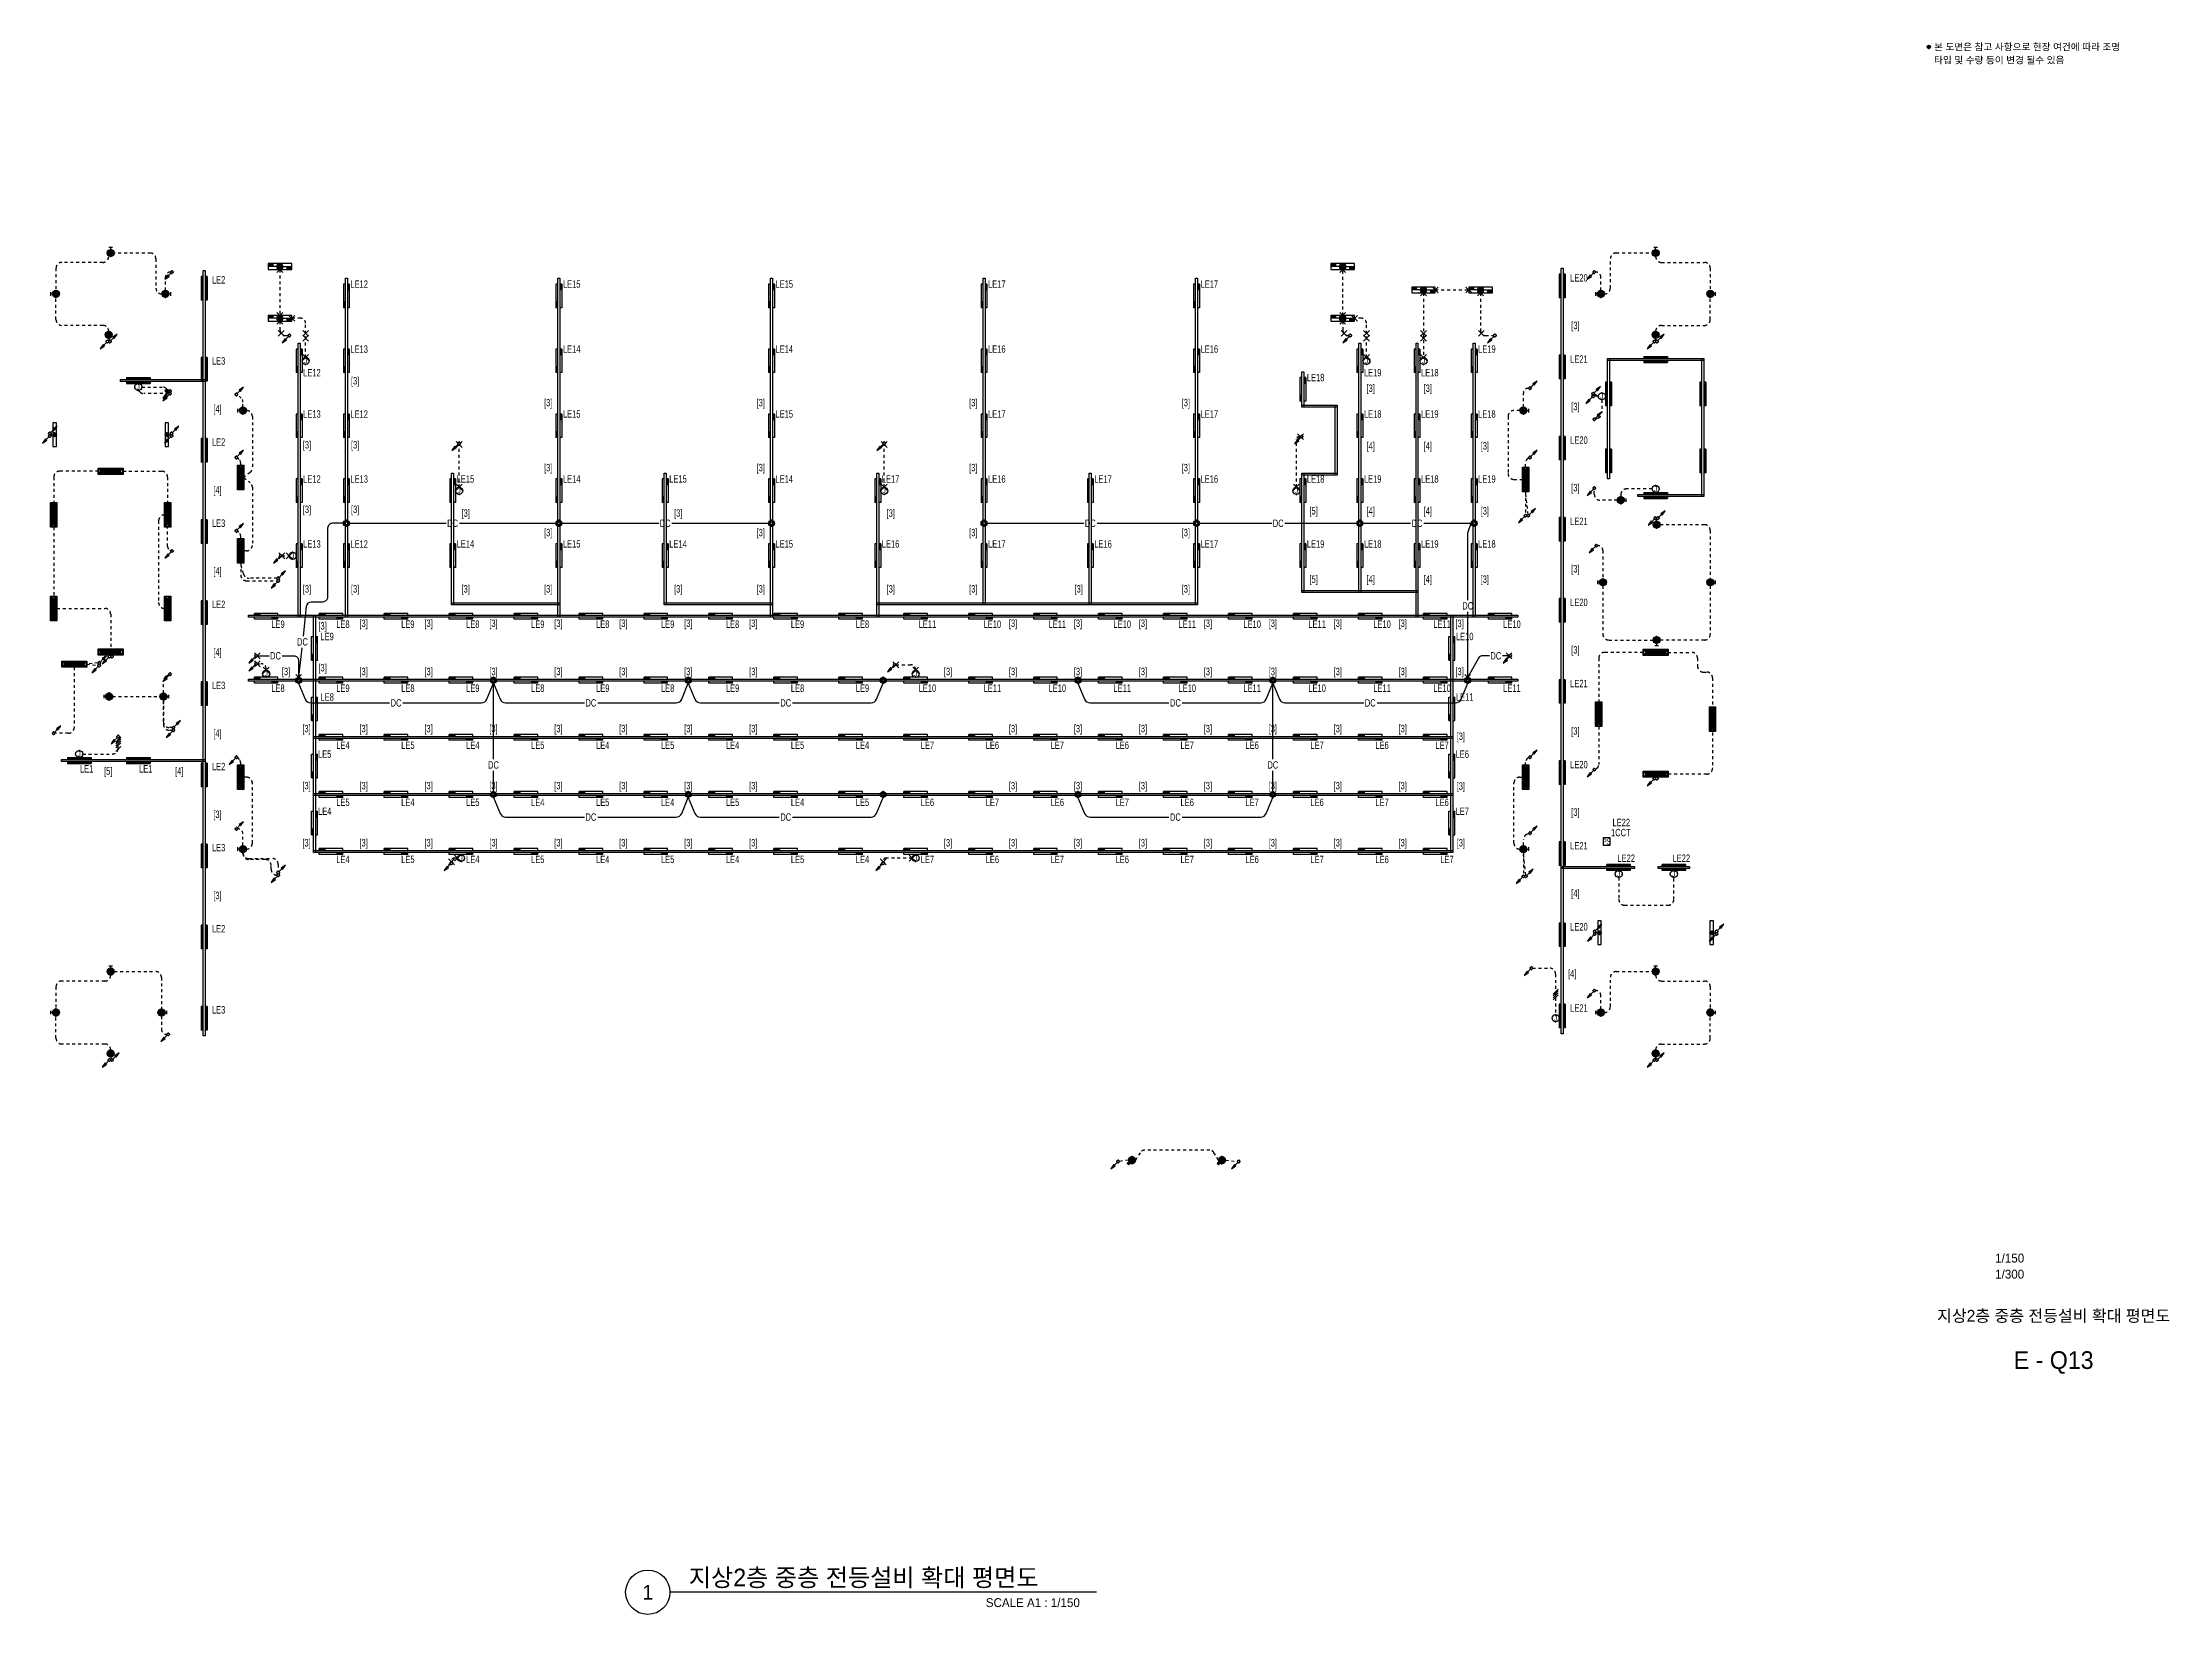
# Model space of a CAD drawing. Header units: millimetres. Extents: x 86947 to 500447, y -530175 to 1059536.
# Drawn here: x 266737 to 374809, y 4425 to 84268 of the extents above; entities that cross this region are included whole.
import ezdxf
from ezdxf.enums import TextEntityAlignment as Align

# ---------------------------------------------------------------- set-up
doc = ezdxf.new("R2010")
doc.units = ezdxf.units.MM
doc.header["$LTSCALE"] = 150
doc.linetypes.add('D1', pattern=[3, 1, -1, 1])
for name, color, linetype in [('------03 Lighting Fixture', 3, 'Continuous'), ('------04 Lighting Switch', 2, 'Continuous'), ('------04 Number of Strands (가닥수)', 1, 'Continuous'), ('-----20 General Symbol', 3, 'Continuous'), ('-----23 Concealed or Exposed Wire', 4, 'D1'), ('-----25 Emergency Lighting Embeded Wire in Ceiling or Wall', 1, 'Continuous'), ('-----28 Race Way', 1, 'Continuous'), ('-----30 Text', 2, 'Continuous'), ('-----41 Drawing Title', 2, 'Continuous'), ('-----42 Drawing Number', 2, 'Continuous'), ('-----43 Drawing Scale', 3, 'Continuous'), ('6', 6, 'Continuous')]:
    doc.layers.add(name, color=color, linetype=linetype)
doc.styles.add('ELEC', font='')
doc.styles.get('ELEC').set_extended_font_data('Dotum')

msp = doc.modelspace()

# ---------------------------------------------------------------- texts
at = {"layer": '------04 Lighting Switch', "style": 'ELEC', "width": 0.7}
for s, p in [('LE20', (344803, 72313)), ('LE2', (275684, 72216)), ('LE12', (282825, 72000)), ('LE15', (293625, 72000)), ('LE15', (304425, 72000)), ('LE17', (315225, 72000)), ('LE17', (326025, 72000)), ('LE3', (275684, 68096)), ('LE13', (282825, 68700)), ('LE14', (293625, 68700)), ('LE14', (304425, 68700)), ('LE16', (315225, 68700)), ('LE16', (326025, 68700)), ('LE19', (340125, 68700)), ('LE21', (344803, 68193)), ('LE12', (280425, 67500)), ('LE18', (331425, 67250)), ('LE19', (334325, 67500)), ('LE18', (337225, 67500)), ('LE13', (280425, 65400)), ('LE12', (282825, 65400)), ('LE15', (293625, 65400)), ('LE15', (304425, 65400)), ('LE17', (315225, 65400)), ('LE17', (326025, 65400)), ('LE18', (334325, 65400)), ('LE19', (337225, 65400)), ('LE18', (340125, 65400)), ('LE2', (275684, 63976)), ('LE20', (344803, 64073)), ('LE12', (280425, 62100)), ('LE13', (282825, 62100)), ('LE15', (288225, 62100)), ('LE14', (293625, 62100)), ('LE15', (299025, 62100)), ('LE14', (304425, 62100)), ('LE17', (309825, 62100)), ('LE16', (315225, 62100)), ('LE17', (320625, 62100)), ('LE16', (326025, 62100)), ('LE18', (331425, 62100)), ('LE19', (334325, 62100)), ('LE18', (337225, 62100)), ('LE19', (340125, 62100)), ('LE3', (275684, 59856)), ('LE21', (344803, 59953)), ('LE13', (280425, 58800)), ('LE12', (282825, 58800)), ('LE14', (288225, 58800)), ('LE15', (293625, 58800)), ('LE14', (299025, 58800)), ('LE15', (304425, 58800)), ('LE16', (309825, 58800)), ('LE17', (315225, 58800)), ('LE16', (320625, 58800)), ('LE17', (326025, 58800)), ('LE19', (331425, 58800)), ('LE18', (334325, 58800)), ('LE19', (337225, 58800)), ('LE18', (340125, 58800)), ('LE2', (275684, 55736)), ('LE20', (344803, 55833)), ('LE9', (278700, 54725)), ('LE9', (281200, 54100)), ('LE8', (282000, 54725)), ('LE9', (285300, 54725)), ('LE8', (288600, 54725)), ('LE9', (291900, 54725)), ('LE8', (295200, 54725)), ('LE9', (298500, 54725)), ('LE8', (301800, 54725)), ('LE9', (305100, 54725)), ('LE8', (308400, 54725)), ('LE11', (311700, 54725)), ('LE10', (315000, 54725)), ('LE11', (318300, 54725)), ('LE10', (321600, 54725)), ('LE11', (324900, 54725)), ('LE10', (328200, 54725)), ('LE11', (331500, 54725)), ('LE10', (334800, 54725)), ('LE11', (337850, 54725)), ('LE10', (339000, 54100)), ('LE10', (341400, 54725)), ('LE21', (344803, 51713)), ('LE3', (275684, 51616)), ('LE8', (278700, 51475)), ('LE8', (281200, 51025)), ('LE9', (282000, 51475)), ('LE8', (285300, 51475)), ('LE9', (288600, 51475)), ('LE8', (291900, 51475)), ('LE9', (295200, 51475)), ('LE8', (298500, 51475)), ('LE9', (301800, 51475)), ('LE8', (305100, 51475)), ('LE9', (308400, 51475)), ('LE10', (311700, 51475)), ('LE11', (315000, 51475)), ('LE10', (318300, 51475)), ('LE11', (321600, 51475)), ('LE10', (324900, 51475)), ('LE11', (328200, 51475)), ('LE10', (331500, 51475)), ('LE11', (334800, 51475)), ('LE10', (337850, 51475)), ('LE11', (339000, 51025)), ('LE11', (341400, 51475)), ('LE4', (282000, 48575)), ('LE5', (285300, 48575)), ('LE4', (288600, 48575)), ('LE5', (291900, 48575)), ('LE4', (295200, 48575)), ('LE5', (298500, 48575)), ('LE4', (301800, 48575)), ('LE5', (305100, 48575)), ('LE4', (308400, 48575)), ('LE7', (311700, 48575)), ('LE6', (315000, 48575)), ('LE7', (318300, 48575)), ('LE6', (321600, 48575)), ('LE7', (324900, 48575)), ('LE6', (328200, 48575)), ('LE7', (331500, 48575)), ('LE6', (334800, 48575)), ('LE7', (337850, 48575)), ('LE1', (268980, 47377)), ('LE1', (271980, 47377)), ('LE2', (275684, 47496)), ('LE5', (281075, 48125)), ('LE6', (338875, 48125)), ('LE20', (344803, 47593)), ('LE4', (281075, 45225)), ('LE5', (282000, 45675)), ('LE4', (285300, 45675)), ('LE5', (288600, 45675)), ('LE4', (291900, 45675)), ('LE5', (295200, 45675)), ('LE4', (298500, 45675)), ('LE5', (301800, 45675)), ('LE4', (305100, 45675)), ('LE5', (308400, 45675)), ('LE6', (311700, 45675)), ('LE7', (315000, 45675)), ('LE6', (318300, 45675)), ('LE7', (321600, 45675)), ('LE6', (324900, 45675)), ('LE7', (328200, 45675)), ('LE6', (331500, 45675)), ('LE7', (334800, 45675)), ('LE6', (337850, 45675)), ('LE7', (338875, 45225)), ('1CCT', (346931, 44140)), ('LE22', (346956, 44653)), ('LE3', (275684, 43376)), ('LE21', (344803, 43473)), ('LE4', (282000, 42775)), ('LE5', (285300, 42775)), ('LE4', (288600, 42775)), ('LE5', (291900, 42775)), ('LE4', (295200, 42775)), ('LE5', (298500, 42775)), ('LE4', (301800, 42775)), ('LE5', (305100, 42775)), ('LE4', (308400, 42775)), ('LE7', (311700, 42775)), ('LE6', (315000, 42775)), ('LE7', (318300, 42775)), ('LE6', (321600, 42775)), ('LE7', (324900, 42775)), ('LE6', (328200, 42775)), ('LE7', (331500, 42775)), ('LE6', (334800, 42775)), ('LE7', (338100, 42775)), ('LE22', (347206, 42841)), ('LE22', (350006, 42841)), ('LE2', (275684, 39256)), ('LE20', (344803, 39353)), ('LE3', (275684, 35136)), ('LE21', (344803, 35233))]:
    msp.add_text(s, height=375, dxfattribs=at).set_placement(p, align=Align.MIDDLE)
at = {"layer": '-----25 Emergency Lighting Embeded Wire in Ceiling or Wall', "style": 'ELEC', "width": 0.7}
for p in [(287575, 59850), (298375, 59850), (319975, 59850), (329525, 59850), (336575, 59850), (339150, 55655), (278575, 53120), (279944, 53826), (340581, 53120), (284700, 50727), (294600, 50727), (304500, 50727), (324300, 50727), (334200, 50727), (289650, 47575), (329250, 47575), (294600, 44927), (304500, 44927), (324300, 44927)]:
    msp.add_text('DC', height=375, dxfattribs=at).set_placement(p, align=Align.MIDDLE)
at = {"layer": '-----28 Race Way', "style": 'ELEC', "width": 0.7}
for s, p in [('[3]', (344626, 69852)), ('[3]', (282622, 67043)), ('[3]', (292430, 65932)), ('[3]', (303230, 65932)), ('[3]', (314030, 65932)), ('[3]', (324830, 65932)), ('[3]', (334222, 66664)), ('[3]', (337122, 66664)), ('[3]', (344626, 65732)), ('[4]', (275626, 65617)), ('[3]', (280172, 63791)), ('[3]', (282622, 63791)), ('[4]', (334222, 63734)), ('[4]', (337122, 63734)), ('[3]', (340022, 63734)), ('[3]', (292430, 62632)), ('[3]', (303230, 62632)), ('[3]', (314030, 62632)), ('[3]', (324830, 62632)), ('[4]', (275626, 61497)), ('[3]', (344626, 61612)), ('[3]', (280172, 60511)), ('[3]', (282622, 60511)), ('[3]', (288238, 60321)), ('[3]', (299038, 60321)), ('[3]', (309838, 60321)), ('[5]', (331322, 60434)), ('[4]', (334222, 60434)), ('[4]', (337122, 60434)), ('[3]', (340022, 60434)), ('[3]', (292430, 59332)), ('[3]', (303230, 59332)), ('[3]', (314030, 59332)), ('[3]', (324830, 59332)), ('[4]', (275626, 57377)), ('[3]', (344626, 57492)), ('[3]', (280172, 56472)), ('[3]', (282622, 56472)), ('[3]', (288238, 56472)), ('[3]', (292430, 56472)), ('[3]', (299038, 56472)), ('[3]', (303230, 56472)), ('[3]', (309838, 56472)), ('[3]', (314030, 56472)), ('[3]', (319384, 56472)), ('[3]', (324830, 56472)), ('[5]', (331322, 56962)), ('[4]', (334222, 56962)), ('[4]', (337122, 56962)), ('[3]', (340022, 56962)), ('[3]', (280965, 54591)), ('[3]', (283050, 54725)), ('[3]', (286350, 54725)), ('[3]', (289650, 54725)), ('[3]', (292950, 54725)), ('[3]', (296250, 54725)), ('[3]', (299550, 54725)), ('[3]', (302850, 54725)), ('[3]', (316050, 54725)), ('[3]', (319350, 54725)), ('[3]', (322650, 54725)), ('[3]', (325950, 54725)), ('[3]', (329250, 54725)), ('[3]', (332550, 54725)), ('[3]', (335850, 54725)), ('[3]', (338739, 54718)), ('[4]', (275626, 53257)), ('[3]', (344626, 53372)), ('[3]', (279110, 52275)), ('[3]', (280965, 52465)), ('[3]', (283050, 52275)), ('[3]', (286350, 52275)), ('[3]', (289650, 52275)), ('[3]', (292950, 52275)), ('[3]', (296250, 52275)), ('[3]', (299550, 52275)), ('[3]', (302850, 52275)), ('[3]', (312750, 52275)), ('[3]', (316050, 52275)), ('[3]', (319350, 52275)), ('[3]', (322650, 52275)), ('[3]', (325950, 52275)), ('[3]', (329250, 52275)), ('[3]', (332550, 52275)), ('[3]', (335850, 52275)), ('[3]', (338739, 52275)), ('[4]', (275626, 49137)), ('[3]', (280150, 49375)), ('[3]', (283050, 49375)), ('[3]', (286350, 49375)), ('[3]', (289650, 49375)), ('[3]', (292950, 49375)), ('[3]', (296250, 49375)), ('[3]', (299550, 49375)), ('[3]', (302850, 49375)), ('[3]', (316050, 49375)), ('[3]', (319350, 49375)), ('[3]', (322650, 49375)), ('[3]', (325950, 49375)), ('[3]', (329250, 49375)), ('[3]', (332550, 49375)), ('[3]', (335850, 49375)), ('[3]', (338802, 48985)), ('[3]', (344626, 49252)), ('[5]', (270079, 47221)), ('[4]', (273685, 47221)), ('[3]', (280150, 46475)), ('[3]', (283050, 46475)), ('[3]', (286350, 46475)), ('[3]', (289650, 46475)), ('[3]', (292950, 46475)), ('[3]', (296250, 46475)), ('[3]', (299550, 46475)), ('[3]', (302850, 46475)), ('[3]', (316050, 46475)), ('[3]', (319350, 46475)), ('[3]', (322650, 46475)), ('[3]', (325950, 46475)), ('[3]', (329250, 46475)), ('[3]', (332550, 46475)), ('[3]', (335850, 46475)), ('[3]', (338802, 46455)), ('[3]', (275626, 45017)), ('[3]', (344626, 45132)), ('[3]', (280150, 43575)), ('[3]', (283050, 43575)), ('[3]', (286350, 43575)), ('[3]', (289650, 43575)), ('[3]', (292950, 43575)), ('[3]', (296250, 43575)), ('[3]', (299550, 43575)), ('[3]', (302850, 43575)), ('[3]', (312750, 43575)), ('[3]', (316050, 43575)), ('[3]', (319350, 43575)), ('[3]', (322650, 43575)), ('[3]', (325950, 43575)), ('[3]', (329250, 43575)), ('[3]', (332550, 43575)), ('[3]', (335850, 43575)), ('[3]', (338802, 43575)), ('[3]', (275626, 40897)), ('[4]', (344626, 41012)), ('[4]', (344462, 36931))]:
    msp.add_text(s, height=375, dxfattribs=at).set_placement(p, align=Align.MIDDLE)
at = {"layer": '-----41 Drawing Title', "style": 'ELEC'}
msp.add_text('지상2층 중층 전등설비 확대 평면도', height=600, dxfattribs=at).set_placement((368925, 19595), align=Align.MIDDLE_CENTER)
at = {"layer": '-----41 Drawing Title', "color": 2, "style": 'ELEC'}
msp.add_text('지상2층 중층 전등설비 확대 평면도', height=900, dxfattribs=at).set_placement((299573, 5850))
at = {"layer": '-----41 Drawing Title', "color": 7, "style": 'ELEC'}
msp.add_text('1', height=750, dxfattribs=at).set_placement((297489, 5550), align=Align.MIDDLE)
at = {"layer": '-----41 Drawing Title', "style": 'ELEC'}
msp.add_text('SCALE A1 : 1/150', height=450, dxfattribs=at).set_placement((319444, 4800), align=Align.RIGHT)
at = {"layer": '-----42 Drawing Number', "style": 'ELEC'}
msp.add_text('E - Q13', height=900, dxfattribs=at).set_placement((368925, 17345), align=Align.MIDDLE_CENTER)
at = {"layer": '-----43 Drawing Scale', "style": 'ELEC'}
for s, p in [('1/150', (366690, 22525)), ('1/300', (366690, 21710))]:
    msp.add_text(s, height=450, dxfattribs=at).set_placement(p, align=Align.MIDDLE_CENTER)

# ---------------------------------------------------------------- blocks, each defined once
blk = doc.blocks.new('A$C0b6403cb')
at = {"layer": '-----30 Text'}
h = blk.add_hatch(color=256, dxfattribs=at)
edge = h.paths.add_edge_path()
edge.add_arc((-26637, -5011), 160, 0, 360)
h = blk.add_hatch(color=256, dxfattribs=at)
edge = h.paths.add_edge_path()
edge.add_arc((-26637, -5011), 160, 0, 360)
blk.add_circle((-26637, -5011), 160, dxfattribs=at)
blk.add_circle((-26637, -5011), 160, dxfattribs=at)
for p in [(-26796, -5011), (-26796, -5011), (-26637, -4851), (-26637, -4851), (-26637, -5171), (-26637, -5171), (-26477, -5011), (-26477, -5011)]:
    blk.add_point(p, dxfattribs=at)
at = {"layer": '-----30 Text', "style": 'ELEC'}
for s, p in [('본 도면은 참고 사항으로 현장 여건에 따라 조명', (-26101, -5011)), ('타입 및 수량 등이 변경 될수 있음', (-26101, -6345))]:
    blk.add_text(s, height=700, dxfattribs=at).set_placement(p, align=Align.MIDDLE_LEFT)
blk = doc.blocks.new('E17')
h = blk.add_hatch(color=256)
h.paths.add_polyline_path([(600, 100), (-600, 100), (-600, 0), (600, 0)])
h.paths.add_polyline_path([(600, -100), (-600, -100), (-600, -200), (600, -200)])
for p, q in [((-600, 100), (600, 100)), ((-600, 100), (-600, 0)), ((600, 100), (600, 0)), ((600, 100), (600, 0)), ((-600, -100), (-600, -200)), ((-600, -200), (600, -200)), ((600, -100), (600, -200))]:
    blk.add_line(p, q)
blk = doc.blocks.new('D01')
at = {"linetype": 'Continuous'}
blk.add_circle((0, 0), 150, dxfattribs=at)
for p in [(-150, 0), (0, 150), (150, 0), (0, -150)]:
    blk.add_point(p)
blk = doc.blocks.new('E05')
blk.add_hatch(color=256).paths.add_polyline_path([(106, 106), (106, 106, 0.668179), (-150, 0, 1), (150, 0, 0.198912)])
h = blk.add_hatch(color=256)
edge = h.paths.add_edge_path()
edge.add_arc((141, 141), 50, 0, 360)
blk.add_circle((141, 141), 50)
blk.add_blockref('D01', (0, 0))
blk = doc.blocks.new('E18')
for points in [[(-367, 150), (-600, 150), (-600, 0), (-367, 0)], [(150, 0, 1), (-150, 0, 1)], [(600, 0), (367, 0), (367, -150), (600, -150)]]:
    blk.add_hatch(color=256).paths.add_polyline_path(points)
at = {"linetype": 'Continuous'}
for p, q in [((600, 150), (-600, 150)), ((-600, 150), (-600, -150)), ((-150, 0), (-600, 0)), ((150, 0), (600, 0)), ((600, -150), (600, 150)), ((-600, -150), (600, -150))]:
    blk.add_line(p, q, dxfattribs=at)
for p, q in [((-367, 150), (-367, 0)), ((150, 0), (178, 0)), ((367, -150), (367, 0)), ((0, -150), (0, -150))]:
    blk.add_line(p, q)
blk.add_circle((0, 0), 150, dxfattribs=at)
blk = doc.blocks.new('D06')
for p, q in [((-75, 0), (0, 0)), ((0, -75), (0, 75))]:
    blk.add_line(p, q)
at = {"linetype": 'Continuous'}
blk.add_circle((-225, 0), 150, dxfattribs=at)
for p in [(-375, 0), (-225, 150), (-75, 0), (-225, -150)]:
    blk.add_point(p)
blk = doc.blocks.new('E06')
blk.add_hatch(color=256).paths.add_polyline_path([(-75, 0, 1), (-375, 0, 1)])
blk.add_blockref('D06', (0, 0))
blk = doc.blocks.new('벽부 비상등')
h = blk.add_hatch(color=0)
h.dxf.hatch_style = 1
h.paths.add_polyline_path([(0, 488), (-128, 600), (-128, -600), (0, -488)])
h = blk.add_hatch(color=0)
h.dxf.hatch_style = 1
h.paths.add_polyline_path([(128, 600), (0, 488), (0, -488), (128, -600)])
at = {"color": 1}
for p, q in [((-128, 600), (0, 488)), ((0, 488), (128, 600)), ((0, -488), (0, 488)), ((-128, -600), (0, -488)), ((0, -488), (128, -600))]:
    blk.add_line(p, q, dxfattribs=at)
blk.add_lwpolyline([(158, -630), (158, 630), (-158, 630), (-158, -630)], close=True)
blk.add_lwpolyline([(128, -600), (128, 600), (-128, 600), (-128, -600)], close=True, dxfattribs=at)
blk = doc.blocks.new('O04')
blk.add_circle((0, 0), 150)
for p in [(-150, 0), (0, 150), (150, 0), (0, -150)]:
    blk.add_point(p)
at = {"style": 'ELEC'}
blk.add_text('J', height=214, dxfattribs=at).set_placement((0, 0), align=Align.MIDDLE)
blk = doc.blocks.new('O01')
blk.add_hatch(color=256).paths.add_polyline_path([(-149, -218), (-218, -149), (-368, -368)])
blk.add_line((-46, -46), (-184, -184))
blk.add_lwpolyline([(-368, -368), (-149, -218), (-218, -149), (-368, -368)])
blk.add_circle((0, 0), 65)
for p in [(-65, 0), (-65, 0), (0, 65), (0, 65), (65, 0), (65, 0), (0, -65), (0, -65)]:
    blk.add_point(p)
blk = doc.blocks.new('*U46')
at = {"color": 0}
for p, q in [((-306, -106), (-94, 106)), ((-226, -106), (-14, 106)), ((-146, -106), (66, 106)), ((-66, -106), (146, 106)), ((94, -106), (306, 106))]:
    blk.add_line(p, q, dxfattribs=at)
blk = doc.blocks.new('*U47')
at = {"color": 0}
for p, q in [((-226, -106), (-14, 106)), ((-146, -106), (66, 106)), ((-66, -106), (146, 106)), ((14, -106), (226, 106))]:
    blk.add_line(p, q, dxfattribs=at)
blk = doc.blocks.new('D12')
at = {"linetype": 'Continuous'}
blk.add_lwpolyline([(600, -90), (600, 90), (-600, 90), (-600, -90)], close=True, dxfattribs=at)
blk.add_circle((0, 0), 90, dxfattribs=at)
for p in [(-90, 0), (0, 90), (90, 0), (0, -90)]:
    blk.add_point(p)
blk = doc.blocks.new('E13')
at = {"layer": '------03 Lighting Fixture'}
blk.add_hatch(color=256, dxfattribs=at).paths.add_polyline_path([(-90, 180, 1), (90, 180, 1)])
for p, q in [((90, 0), (-90, 0)), ((0, 90), (0, 0))]:
    blk.add_line(p, q, dxfattribs=at)
blk.add_blockref('D12', (0, 180), dxfattribs=at)
blk = doc.blocks.new('*U15')
blk.add_lwpolyline([(150, 0), (-150, 0), (-150, -300), (150, -300)], close=True)
at = {"style": 'ELEC', "width": 0.6}
blk.add_text('PS', height=250, dxfattribs=at).set_placement((0, -150), align=Align.MIDDLE)
blk = doc.blocks.new('*U12')
h = blk.add_hatch(color=256)
edge = h.paths.add_edge_path()
edge.add_arc((0, -75), 75, 0, 360)
blk.add_circle((0, -75), 75)
blk = doc.blocks.new('A$Cd163eec7')
for p, q in [((150, 150), (-150, -150)), ((-150, 150), (150, -150))]:
    blk.add_line(p, q)
blk = doc.blocks.new('E20')
h = blk.add_hatch(color=256)
h.paths.add_polyline_path([(-300, 150), (-600, 150), (-600, 50), (-300, 50)])
h.paths.add_polyline_path([(600, -50), (300, -50), (300, -150), (600, -150)])
for p, q in [((-600, 150), (600, 150)), ((-600, 150), (-600, 50)), ((-300, 150), (-300, 50)), ((600, 150), (600, 50)), ((-600, -50), (-600, -150)), ((-600, -150), (600, -150)), ((300, -50), (300, -150)), ((600, -50), (600, -150))]:
    blk.add_line(p, q)
blk = doc.blocks.new('E01')
h = blk.add_hatch(color=256)
edge = h.paths.add_edge_path(flags=17)
edge.add_arc((0, 0), 75, 0, 360)
edge = h.paths.add_edge_path()
edge.add_arc((0, 0), 150, 0, 360)
blk.add_blockref('D01', (0, 0))
at = {"xscale": 0.5, "yscale": 0.5, "zscale": 0.5}
blk.add_blockref('D01', (0, 0), dxfattribs=at)

# ---------------------------------------------------------------- linework, layer by layer
at = {"layer": '-----23 Concealed or Exposed Wire'}
for p, q in [((287905, 61680), (287905, 63850)), ((309505, 61680), (309505, 63850)), ((330445, 61680), (330445, 64100)), ((330650, 64250), (330595, 64250)), ((277650, 52715), (277850, 52715)), ((278100, 52385), (278100, 52465)), ((310100, 52665), (310850, 52665)), ((311100, 52385), (311100, 52415))]:
    msp.add_line(p, q, dxfattribs=at)
at = {"layer": '-----23 Concealed or Exposed Wire', "elevation": 0}
for points in [[(270280, 73580), (272200, 73580, -0.4142136), (272500, 73280), (272500, 71800, 0.4142136), (272800, 71500)], [(346100, 71500, 0.4142136), (346400, 71800), (346400, 73280, -0.4142136), (346700, 73580), (348520, 73580)], [(270100, 73400, -0.4142136), (269800, 73100), (267720, 73100, 0.4142136), (267420, 72800), (267420, 71680)], [(272980, 71680), (272980, 72360, -0.4142136), (273230, 72610), (273250, 72610)], [(345920, 71680), (345920, 72360, 0.4142136), (345670, 72610), (345650, 72610)], [(348700, 73400, 0.4142136), (349000, 73100), (351180, 73100, -0.4142136), (351480, 72800), (351480, 71680)], [(339805, 71550), (339805, 69635, 0.4142136), (340055, 69385), (340465, 69385)], [(270100, 69600, 0.4142136), (269800, 69900), (267720, 69900, -0.4142136), (267420, 70200), (267420, 71320)], [(280105, 68280), (280105, 70012, 0.4142136), (279855, 70262), (279400, 70262)], [(334005, 68280), (334005, 70012, 0.4142136), (333755, 70262), (333400, 70262)], [(348700, 69600, -0.4142136), (349000, 69900), (351180, 69900, 0.4142136), (351480, 70200), (351480, 71320)], [(278800, 70112), (278800, 69685, 0.4142136), (279100, 69385), (279215, 69385)], [(332800, 70112), (332800, 69685, 0.4142136), (333100, 69385), (333115, 69385)], [(273150, 66440), (271887, 66440, -0.1779758), (271692, 66511), (271600, 66590)], [(271780, 66770), (272820, 66770, -0.176372), (273013, 66700), (273060, 66660)], [(276920, 65755), (276920, 65997, 0.1995991), (276832, 66209), (276650, 66390)], [(341980, 65755), (341980, 66458, -0.4142136), (342230, 66708), (342250, 66708)], [(345970, 66120), (345970, 65472, -0.2887029), (345800, 65201), (345650, 65130)], [(277100, 65575, -0.4142136), (277400, 65275), (277400, 62668, -0.2274227), (277288, 62434), (276965, 62175), (277288, 61916, -0.2274227), (277400, 61682), (277400, 58750, -0.4142136), (277100, 58450), (276965, 58450)], [(341800, 65575), (341500, 65575, 0.4142136), (341200, 65275), (341200, 62379, 0.4115197), (341497, 62079), (341935, 62075)], [(276807, 62805), (276807, 62898, 0.1832426), (276732, 63097), (276650, 63190)], [(342093, 62705), (342093, 62915, -0.2143799), (342193, 63140), (342250, 63190)], [(269570, 62492), (267607, 62492, 0.4142136), (267307, 62192), (267307, 60905)], [(270830, 62492), (272792, 62492, -0.4142136), (273092, 62192), (273092, 60905)], [(346750, 61025), (345885, 61025, -0.4142136), (345585, 61325), (345585, 61567)], [(348520, 61595), (347230, 61595, 0.4142136), (346930, 61295), (346930, 61025)], [(272935, 60275, 0.4142136), (272635, 59975), (272635, 55825, 0.4142136), (272935, 55525)], [(273250, 58440), (273208, 58466, -0.2566991), (273092, 58677), (273092, 59645)], [(276807, 59080), (276807, 59184, 0.2002588), (276719, 59397), (276650, 59465)], [(348930, 59780), (351180, 59780, -0.4142136), (351480, 59480), (351480, 57030)], [(345750, 58715), (345770, 58715, -0.4142136), (346020, 58465), (346020, 57030)], [(278650, 57058), (277235, 57058, -0.3427261), (276944, 57284), (276807, 57820), (276807, 57820), (276807, 57228, 0.4142136), (277108, 56928), (278650, 56928)], [(346020, 56670), (346020, 54220, 0.4142136), (346320, 53920), (348570, 53920)], [(351480, 56670), (351480, 54220, -0.4142136), (351180, 53920), (348930, 53920)], [(267465, 55525), (269900, 55525, -0.4142136), (270200, 55225), (270200, 53465)], [(348070, 53292), (346108, 53292, 0.4142136), (345808, 52992), (345808, 50780)], [(349330, 53292), (350530, 53292, -0.4142136), (350830, 52992), (350830, 52592, 0.4142136), (351130, 52292), (351293, 52292, -0.4142136), (351593, 51992), (351593, 50530)], [(268350, 52535), (268350, 49485, -0.4142136), (268050, 49185), (267365, 49185)], [(272880, 51230), (272880, 51828, -0.2313217), (272996, 52065), (273150, 52185)], [(273320, 49470), (273180, 49470, -0.4142136), (272880, 49770), (272880, 50870), (272880, 49640, 0.4142136), (273180, 49340), (273320, 49340)], [(268780, 48130), (270284, 48130, 0.4142136), (270584, 48430), (270584, 48950)], [(345808, 49520), (345808, 47592, -0.2052577), (345730, 47411), (345650, 47335)], [(351593, 49520), (351593, 47407, -0.4142136), (351293, 47107), (349330, 47107)], [(276807, 47580), (276807, 47663, 0.1707967), (276741, 47851), (276650, 47965)], [(342093, 47580), (342093, 47692, -0.2201423), (342198, 47921), (342250, 47965)], [(277100, 43300, 0.4142136), (277400, 43600), (277400, 46650, 0.4142136), (277100, 46950), (276965, 46950)], [(341800, 43300, -0.4142136), (341500, 43600), (341500, 46650, -0.4142136), (341800, 46950), (341935, 46950)], [(276920, 43480), (276920, 44075, 0.4142136), (276670, 44325), (276650, 44325)], [(341980, 43480), (341980, 43780, -0.2744227), (342136, 44043), (342250, 44105)], [(278650, 41978, -0.4142136), (278350, 42278), (278350, 42470, 0.4142136), (278050, 42770), (277220, 42770, -0.4142136), (276920, 43070), (276920, 43120, 0.4142136), (277220, 42820), (278415, 42820, -0.4142136), (278715, 42520), (278715, 42173)], [(287820, 42845), (287665, 42845, 0.4142136), (287515, 42695), (287515, 42650)], [(310920, 42845), (309600, 42845, 0.4142136), (309450, 42695), (309450, 42650)], [(346827, 41855), (346827, 40750, 0.4142136), (347127, 40450), (349327, 40450, 0.4142136), (349627, 40750), (349627, 41855)], [(270200, 36900, -0.4142136), (269900, 36600), (267720, 36600, 0.4142136), (267420, 36300), (267420, 35180)], [(270380, 37080), (272480, 37080, -0.4142136), (272780, 36780), (272780, 35180)], [(342450, 37250), (343320, 37250, -0.4142136), (343620, 36950), (343620, 34890)], [(346100, 35000, 0.4142136), (346400, 35300), (346400, 36780, -0.4142136), (346700, 37080), (348520, 37080)], [(348700, 36900, 0.4142136), (349000, 36600), (351180, 36600, -0.4142136), (351480, 36300), (351480, 35180)], [(345920, 35180), (345920, 35860, 0.4142136), (345670, 36110), (345650, 36110)], [(270200, 33100, 0.4142136), (269900, 33400), (267720, 33400, -0.4142136), (267420, 33700), (267420, 34820)], [(272780, 34820), (272780, 34140, 0.4142136), (273030, 33890), (273050, 33890)], [(348700, 33100, -0.4142136), (349000, 33400), (351180, 33400, 0.4142136), (351480, 33700), (351480, 34820)], [(326485, 27500), (326258, 27879, 0.2634471), (326043, 28000), (322717, 28000, 0.2634471), (322502, 27879), (322275, 27500)]]:
    msp.add_lwpolyline(points, format="xyb", dxfattribs=at)
for points in [[(278800, 72737), (278800, 70412)], [(332800, 70412), (332800, 72737)], [(336905, 71550), (336905, 68280)], [(337505, 71700), (339205, 71700)], [(345591, 66430), (345790, 66300), (345591, 66300)], [(341935, 65573), (341935, 65746)], [(342222, 60300), (342093, 61445), (342093, 60300)], [(267307, 59645), (267307, 56155)], [(278900, 58200), (279265, 58200)], [(269550, 52757), (268980, 52692), (269550, 52627)], [(270300, 51050), (272800, 51050)], [(342110, 41980), (341980, 43120), (341980, 41980)], [(321915, 27500), (321450, 27435)], [(326845, 27500), (327450, 27435)]]:
    msp.add_lwpolyline(points, dxfattribs=at)
at = {"layer": '-----23 Concealed or Exposed Wire'}
for centre, radius, start, end in [((330595, 64100), 150, 90, 180), ((277850, 52465), 250, 0, 90), ((310850, 52415), 250, 0, 90)]:
    msp.add_arc(centre, radius, start, end, dxfattribs=at)
at = {"layer": '-----25 Emergency Lighting Embeded Wire in Ceiling or Wall'}
for p, q in [((282325, 59850), (287247, 59850)), ((287918, 59850), (292825, 59850)), ((293125, 59850), (298047, 59850)), ((298718, 59850), (303625, 59850)), ((314725, 59850), (319647, 59850)), ((320318, 59850), (325225, 59850)), ((325525, 59850), (329197, 59850)), ((329868, 59850), (333525, 59850)), ((333825, 59850), (336247, 59850)), ((336918, 59850), (339325, 59850)), ((277650, 53120), (278247, 53120)), ((279912, 53529), (279750, 52025)), ((289650, 47872), (289650, 51725)), ((329250, 47872), (329250, 51725)), ((289650, 46225), (289650, 47278)), ((329250, 46225), (329250, 47278))]:
    msp.add_line(p, q, dxfattribs=at)
at = {"layer": '-----25 Emergency Lighting Embeded Wire in Ceiling or Wall', "elevation": 0}
for points in [[(282025, 59850), (281475, 59850, 0.4142136), (281225, 59600), (281225, 56100, -0.4142136), (280975, 55850), (280387, 55850, 0.3830874), (280138, 55627), (279976, 54122)], [(339150, 55951), (339150, 59284, -0.0806116), (339163, 59363), (339325, 59850)], [(278918, 53120), (279500, 53120, -0.4142136), (279750, 52870), (279750, 52025)], [(340253, 53120), (339912, 53120, 0.2710594), (339694, 52992), (339150, 52025)], [(279750, 51725), (280087, 50913, 0.3032283), (280364, 50727), (284367, 50727)], [(285047, 50727), (289036, 50727, 0.3032283), (289313, 50913), (289650, 51725)], [(289650, 51725), (289987, 50913, 0.3032283), (290264, 50727), (294267, 50727)], [(294947, 50727), (298936, 50727, 0.3032283), (299213, 50913), (299550, 51725)], [(299550, 51725), (299887, 50913, 0.3032283), (300164, 50727), (304167, 50727)], [(304847, 50727), (308836, 50727, 0.3032283), (309113, 50913), (309450, 51725)], [(319350, 51725), (319687, 50913, 0.3032283), (319964, 50727), (323967, 50727)], [(324647, 50727), (328636, 50727, 0.3032283), (328913, 50913), (329250, 51725)], [(329250, 51725), (329587, 50913, 0.3032283), (329864, 50727), (333867, 50727)], [(334547, 50727), (338536, 50727, 0.3032283), (338813, 50913), (339150, 51725)], [(289650, 45925), (289987, 45113, 0.3032283), (290264, 44927), (294267, 44927)], [(294947, 44927), (298936, 44927, 0.3032283), (299213, 45113), (299550, 45925)], [(299550, 45925), (299887, 45113, 0.3032283), (300164, 44927), (304167, 44927)], [(304847, 44927), (308836, 44927, 0.3032283), (309113, 45113), (309450, 45925)], [(319350, 45925), (319687, 45113, 0.3032283), (319964, 44927), (323967, 44927)], [(324647, 44927), (328636, 44927, 0.3032283), (328913, 45113), (329250, 45925)]]:
    msp.add_lwpolyline(points, format="xyb", dxfattribs=at)
for points in [[(339150, 52025), (339150, 55358)], [(341250, 53120), (340924, 53120)]]:
    msp.add_lwpolyline(points, dxfattribs=at)
at = {"layer": '-----28 Race Way', "elevation": 0}
for points in [[(274900, 72690), (275000, 72690), (275000, 33810), (274900, 33810)], [(344000, 72805), (344000, 33925), (343900, 33925), (343900, 72805)], [(282125, 72300), (282225, 72300), (282225, 55075), (282125, 55075)], [(292925, 72300), (293025, 72300), (293025, 55075), (292925, 55075)], [(303725, 72300), (303825, 72300), (303825, 55075), (303725, 55075)], [(314525, 72300), (314625, 72300), (314625, 55712), (314525, 55712)], [(325325, 72300), (325425, 72300), (325425, 55712), (325325, 55712)], [(279725, 69000), (279825, 69000), (279825, 55075), (279725, 55075)], [(333625, 69000), (333725, 69000), (333725, 56337), (333625, 56337)], [(336525, 69000), (336625, 69000), (336625, 55075), (336525, 55075)], [(339425, 69000), (339525, 69000), (339525, 55075), (339425, 55075)], [(346250, 68215), (346350, 68215), (346350, 62115), (346250, 62115)], [(351150, 68215), (351150, 68115), (346250, 68115), (346250, 68215)], [(351050, 68215), (351150, 68215), (351150, 61215), (351050, 61215)], [(270700, 67050), (270700, 67150), (275000, 67150), (275000, 67050)], [(330725, 67550), (330825, 67550), (330825, 65750), (330725, 65750)], [(332525, 65850), (332525, 65750), (330725, 65750), (330725, 65850)], [(332525, 62300), (332425, 62300), (332425, 65850), (332525, 65850)], [(287525, 62400), (287625, 62400), (287625, 55712), (287525, 55712)], [(298325, 62400), (298425, 62400), (298425, 55712), (298325, 55712)], [(309125, 62400), (309225, 62400), (309225, 55075), (309125, 55075)], [(319925, 62400), (320025, 62400), (320025, 55712), (319925, 55712)], [(330725, 62400), (330825, 62400), (330825, 56337), (330725, 56337)], [(332525, 62400), (332525, 62300), (330725, 62300), (330725, 62400)], [(351150, 61315), (351150, 61215), (347800, 61215), (347800, 61315)], [(336625, 56437), (336625, 56337), (330725, 56337), (330725, 56437)], [(341700, 55175), (341700, 55075), (277200, 55075), (277200, 55175)], [(280500, 55175), (280600, 55175), (280600, 43125), (280500, 43125)], [(293025, 55812), (293025, 55712), (287525, 55712), (287525, 55812)], [(303825, 55812), (303825, 55712), (298325, 55712), (298325, 55812)], [(325425, 55812), (325425, 55712), (309125, 55712), (309125, 55812)], [(338300, 55175), (338400, 55175), (338400, 43125), (338300, 43125)], [(341700, 51925), (341700, 51825), (277200, 51825), (277200, 51925)], [(338400, 49025), (338400, 48925), (280500, 48925), (280500, 49025)], [(267700, 47750), (267700, 47850), (275000, 47850), (275000, 47750)], [(338400, 46125), (338400, 46025), (280500, 46025), (280500, 46125)], [(338400, 43225), (338400, 43125), (280500, 43125), (280500, 43225)], [(343950, 42415), (347627, 42415), (347627, 42315), (343950, 42315)], [(348827, 42415), (350427, 42415), (350427, 42315), (348827, 42315)]]:
    msp.add_lwpolyline(points, close=True, dxfattribs=at)
at = {"layer": '-----41 Drawing Title', "color": 7}
msp.add_line((320286, 5550), (298614, 5550), dxfattribs=at)
msp.add_circle((297489, 5550), 1125, dxfattribs=at)

# ---------------------------------------------------------------- block references
at = {"layer": '------03 Lighting Fixture', "xscale": 1.2, "yscale": 1.2, "zscale": 1.2}
for name, p, rotation in [('E06', (270200, 73850), 90), ('E06', (348700, 73850), 90), ('E06', (267150, 71500), 180), ('E06', (345650, 71500), 180), ('E06', (270100, 69150), 270), ('E06', (348700, 69150), 270), ('E06', (276650, 65575), 180), ('E06', (348750, 60050), 90), ('E06', (345750, 56850), 180), ('E06', (348750, 53650), 270), ('E06', (269850, 51050), 180), ('E06', (276650, 43300), 180), ('E06', (270200, 37350), 89.99999999999999), ('E06', (348700, 37350), 90), ('E06', (267150, 35000), 180), ('E06', (345650, 35000), 180), ('E06', (270200, 32650), 270), ('E06', (348700, 32650), 270), ('E05', (322095, 27500), 180), ('E05', (326665, 27500), 180)]:
    msp.add_blockref(name, p, dxfattribs=dict(at, rotation=rotation))
at = {"layer": '------03 Lighting Fixture'}
for name, p in [('E18', (278800, 72887)), ('E18', (332800, 72887)), ('E18', (336905, 71700)), ('E18', (339805, 71700)), ('E18', (278800, 70262)), ('E18', (332800, 70262)), ('E01', (282175, 59850)), ('E01', (292975, 59850)), ('E01', (303775, 59850)), ('E01', (314575, 59850)), ('E01', (325375, 59850)), ('E01', (333675, 59850)), ('E01', (339475, 59850)), ('E01', (279750, 51875)), ('E01', (289650, 51875)), ('E01', (299550, 51875)), ('E01', (309450, 51875)), ('E01', (319350, 51875)), ('E01', (329250, 51875)), ('E01', (339150, 51875)), ('E01', (289650, 46075)), ('E01', (299550, 46075)), ('E01', (309450, 46075)), ('E01', (319350, 46075)), ('E01', (329250, 46075))]:
    msp.add_blockref(name, p, dxfattribs=at)
at = {"layer": '------03 Lighting Fixture', "color": 3}
for p, rotation in [((344000, 71905), 270), ((275000, 71790), 270), ((275000, 67670), 270), ((344000, 67785), 270), ((346350, 66415), 270), ((351150, 66415), 270), ((275000, 63550), 270), ((344000, 63665), 270), ((346350, 63015), 270), ((351150, 63015), 270), ((275000, 59430), 270), ((344000, 59545), 270), ((275000, 55310), 270), ((344000, 55425), 270), ((344000, 51305), 270), ((275000, 51190), 270), ((275000, 47070), 270), ((344000, 47185), 270), ((275000, 42950), 270), ((344000, 43065), 270), ((346827, 42315), 180), ((349627, 42315), 180), ((275000, 38830), 270), ((344000, 38945), 270), ((275000, 34710), 270), ((344000, 34825), 270)]:
    msp.add_blockref('E17', p, dxfattribs=dict(at, rotation=rotation))
at = {"layer": '------03 Lighting Fixture', "xscale": 1.2, "yscale": 1.2, "zscale": 1.2}
for p in [(273250, 71500), (351750, 71500), (342250, 65575), (347200, 61025), (351750, 56850), (273150, 51050), (342250, 43300), (273050, 35000), (351750, 35000)]:
    msp.add_blockref('E06', p, dxfattribs=at)
at = {"layer": '------03 Lighting Fixture'}
for name, p, rotation in [('E20', (282175, 71400), 270), ('E20', (292975, 71400), 270), ('E20', (303775, 71400), 270), ('E20', (314575, 71400), 270), ('E20', (325375, 71400), 270), ('E20', (279775, 68100), 270), ('E20', (282175, 68100), 270), ('E20', (292975, 68100), 270), ('E20', (303775, 68100), 270), ('E20', (314575, 68100), 270), ('E20', (325375, 68100), 270), ('E20', (333675, 68100), 270), ('E20', (336575, 68100), 270), ('E20', (339475, 68100), 270), ('E20', (330775, 66650), 270), ('E13', (267170, 64350), 270), ('E13', (273230, 64350), 89.99999999999999), ('E20', (279775, 64800), 270), ('E20', (282175, 64800), 270), ('E20', (292975, 64800), 270), ('E20', (303775, 64800), 270), ('E20', (314575, 64800), 270), ('E20', (325375, 64800), 270), ('E20', (333675, 64800), 270), ('E20', (336575, 64800), 270), ('E20', (339475, 64800), 270), ('E20', (279775, 61500), 270), ('E20', (282175, 61500), 270), ('E20', (287575, 61500), 270), ('E20', (292975, 61500), 270), ('E20', (298375, 61500), 270), ('E20', (303775, 61500), 270), ('E20', (309175, 61500), 270), ('E20', (314575, 61500), 270), ('E20', (319975, 61500), 270), ('E20', (325375, 61500), 270), ('E20', (330775, 61500), 270), ('E20', (333675, 61500), 270), ('E20', (336575, 61500), 270), ('E20', (339475, 61500), 270), ('E20', (279775, 58200), 270), ('E20', (282175, 58200), 270), ('E20', (287575, 58200), 270), ('E20', (292975, 58200), 270), ('E20', (298375, 58200), 270), ('E20', (303775, 58200), 270), ('E20', (309175, 58200), 270), ('E20', (314575, 58200), 270), ('E20', (319975, 58200), 270), ('E20', (325375, 58200), 270), ('E20', (330775, 58200), 270), ('E20', (333675, 58200), 270), ('E20', (336575, 58200), 270), ('E20', (339475, 58200), 270), ('E20', (278100, 55125), 180), ('E20', (281400, 55125), 180), ('E20', (284700, 55125), 180), ('E20', (288000, 55125), 180), ('E20', (291300, 55125), 180), ('E20', (294600, 55125), 180), ('E20', (297900, 55125), 180), ('E20', (301200, 55125), 180), ('E20', (304500, 55125), 180), ('E20', (307800, 55125), 180), ('E20', (311100, 55125), 180), ('E20', (314400, 55125), 180), ('E20', (317700, 55125), 180), ('E20', (321000, 55125), 180), ('E20', (324300, 55125), 180), ('E20', (327600, 55125), 180), ('E20', (330900, 55125), 180), ('E20', (334200, 55125), 180), ('E20', (337500, 55125), 180), ('E20', (340800, 55125), 180), ('E20', (280550, 53500), 89.99999999999997), ('E20', (338350, 53500), 89.99999999999997), ('E20', (278100, 51875), 180), ('E20', (281400, 51875), 180), ('E20', (284700, 51875), 180), ('E20', (288000, 51875), 180), ('E20', (291300, 51875), 180), ('E20', (294600, 51875), 180), ('E20', (297900, 51875), 180), ('E20', (301200, 51875), 180), ('E20', (304500, 51875), 180), ('E20', (307800, 51875), 180), ('E20', (311100, 51875), 180), ('E20', (314400, 51875), 180), ('E20', (317700, 51875), 180), ('E20', (321000, 51875), 180), ('E20', (324300, 51875), 180), ('E20', (327600, 51875), 180), ('E20', (330900, 51875), 180), ('E20', (334200, 51875), 180), ('E20', (337500, 51875), 180), ('E20', (340800, 51875), 180), ('E20', (280550, 50425), 89.99999999999997), ('E20', (338350, 50425), 89.99999999999997), ('E20', (281400, 48975), 180), ('E20', (284700, 48975), 180), ('E20', (288000, 48975), 180), ('E20', (291300, 48975), 180), ('E20', (294600, 48975), 180), ('E20', (297900, 48975), 180), ('E20', (301200, 48975), 180), ('E20', (304500, 48975), 180), ('E20', (307800, 48975), 180), ('E20', (311100, 48975), 180), ('E20', (314400, 48975), 180), ('E20', (317700, 48975), 180), ('E20', (321000, 48975), 180), ('E20', (324300, 48975), 180), ('E20', (327600, 48975), 180), ('E20', (330900, 48975), 180), ('E20', (334200, 48975), 180), ('E20', (337500, 48975), 180), ('E20', (280550, 47525), 89.99999999999997), ('E20', (338350, 47525), 89.99999999999997), ('E20', (281400, 46075), 180), ('E20', (284700, 46075), 180), ('E20', (288000, 46075), 180), ('E20', (291300, 46075), 180), ('E20', (294600, 46075), 180), ('E20', (297900, 46075), 180), ('E20', (301200, 46075), 180), ('E20', (304500, 46075), 180), ('E20', (307800, 46075), 180), ('E20', (311100, 46075), 180), ('E20', (314400, 46075), 180), ('E20', (317700, 46075), 180), ('E20', (321000, 46075), 180), ('E20', (324300, 46075), 180), ('E20', (327600, 46075), 180), ('E20', (330900, 46075), 180), ('E20', (334200, 46075), 180), ('E20', (337500, 46075), 180), ('E20', (280550, 44625), 89.99999999999997), ('E20', (338350, 44625), 89.99999999999997), ('E20', (281400, 43175), 180), ('E20', (284700, 43175), 180), ('E20', (288000, 43175), 180), ('E20', (291300, 43175), 180), ('E20', (294600, 43175), 180), ('E20', (297900, 43175), 180), ('E20', (301200, 43175), 180), ('E20', (304500, 43175), 180), ('E20', (307800, 43175), 180), ('E20', (311100, 43175), 180), ('E20', (314400, 43175), 180), ('E20', (317700, 43175), 180), ('E20', (321000, 43175), 180), ('E20', (324300, 43175), 180), ('E20', (327600, 43175), 180), ('E20', (330900, 43175), 180), ('E20', (334200, 43175), 180), ('E20', (337500, 43175), 180), ('E13', (345670, 39050), 270), ('E13', (351730, 39050), 89.99999999999999)]:
    msp.add_blockref(name, p, dxfattribs=dict(at, rotation=rotation))
at = {"layer": '------03 Lighting Fixture', "color": 3}
for p in [(348700, 68215), (271600, 67150), (348700, 61315), (268600, 47850), (271600, 47850)]:
    msp.add_blockref('E17', p, dxfattribs=at)
at = {"layer": '------03 Lighting Fixture', "xscale": -1}
for p, rotation in [((276807, 62175), 180), ((342093, 62075), 180), ((270200, 62492), 270), ((276807, 58450), 180), ((267307, 55525), 180), ((273092, 55525), 180), ((270200, 53307), 270), ((348700, 53292), 90), ((268350, 52692), 270), ((276807, 46950), 180), ((342093, 46950), 180), ((348700, 47107), 90)]:
    msp.add_blockref('벽부 비상등', p, dxfattribs=dict(at, rotation=rotation))
for p in [(267307, 60275), (273092, 60275), (345808, 50150), (351593, 49900)]:
    msp.add_blockref('벽부 비상등', p, dxfattribs=at)
at = {"layer": '------04 Lighting Switch', "xscale": 1.2, "yscale": 1.2, "zscale": 1.2, "rotation": 270}
msp.add_blockref('*U12', (273150, 66570), dxfattribs=at)
at = {"layer": '------04 Lighting Switch', "xscale": 1.2, "yscale": 1.2, "zscale": 1.2}
msp.add_blockref('*U15', (346212, 43865), dxfattribs=at)
at = {"layer": '------04 Number of Strands (가닥수)', "xscale": -1.2, "yscale": 1.2, "zscale": 1.2, "rotation": 90}
for name, p in [('*U46', (270584, 48622)), ('*U47', (343620, 35920))]:
    msp.add_blockref(name, p, dxfattribs=at)
at = {"layer": '-----20 General Symbol'}
for p in [(273315, 72610), (345585, 72610), (279280, 69385), (333180, 69385), (340530, 69385), (270035, 69085), (348635, 69085), (273215, 66570), (273215, 66440), (345526, 66300), (267105, 64285), (273295, 64285), (287905, 63915), (309505, 63915), (330715, 64250), (345585, 61632), (342093, 60235), (348685, 60115), (273315, 58440), (345685, 58715), (278835, 58200), (278715, 56928), (270135, 53085), (277585, 53120), (341315, 53120), (269615, 52627), (269615, 52627), (273215, 52185), (277585, 52715), (310035, 52665), (270584, 49015), (273385, 49340), (276585, 47965), (345585, 47335), (348635, 46885), (287515, 42585), (309450, 42585), (278715, 41978), (341980, 41915), (345605, 38985), (351795, 38985), (342385, 37250), (345585, 36110), (273115, 33890), (270135, 32585), (348635, 32585), (321385, 27435), (327515, 27435)]:
    msp.add_blockref('O01', p, dxfattribs=at)
at = {"layer": '-----20 General Symbol', "rotation": 180}
for p in [(270165, 69085), (348765, 69085), (342315, 66708), (276585, 66390), (345526, 66430), (345585, 65130), (267105, 64415), (273295, 64415), (276585, 63190), (342315, 63190), (342222, 60235), (276585, 59465), (348815, 60115), (278715, 57058), (269615, 52757), (270265, 53085), (273385, 49470), (267300, 49185), (342315, 47965), (348765, 46885), (276585, 44325), (342315, 44105), (278715, 42108), (342110, 41915), (345605, 39115), (351795, 39115), (270265, 32585), (348765, 32585)]:
    msp.add_blockref('O01', p, dxfattribs=at)
at = {"layer": '-----20 General Symbol', "xscale": 1.2, "yscale": 1.2, "zscale": 1.2}
for p in [(280105, 68100), (334005, 68100), (336905, 68100), (271600, 66770), (345970, 66300), (287905, 61500), (309505, 61500), (330445, 61500), (348700, 61595), (279445, 58200), (278100, 52205), (311100, 52205), (268600, 48130), (288000, 42845), (311100, 42845), (346827, 42035), (349627, 42035), (343620, 34710)]:
    msp.add_blockref('O04', p, dxfattribs=at)
at = {"xscale": 0.5, "yscale": 0.5, "zscale": 0.5}
msp.add_blockref('A$C0b6403cb', (375900, 86550), dxfattribs=at)
at = {"layer": '6'}
for p in [(278800, 72737), (332800, 72737), (336905, 71550), (337505, 71700), (339205, 71700), (339805, 71550), (278800, 70412), (278800, 70112), (279400, 70262), (332800, 70412), (332800, 70112), (333400, 70262), (278864, 69500), (280105, 69500), (280105, 69250), (332864, 69500), (334005, 69500), (334005, 69250), (336905, 69500), (336905, 69250), (339845, 69500), (280105, 68280), (334005, 68280), (336905, 68280), (287905, 63850), (309505, 63850), (330650, 64250), (287905, 61680), (309505, 61680), (330445, 61680), (278900, 58200), (279265, 58200), (277650, 53120), (341250, 53120), (277650, 52715), (278100, 52385), (279750, 52025), (310100, 52665), (311100, 52385), (339150, 52025), (287515, 42650), (287820, 42845), (309450, 42650), (310920, 42845)]:
    msp.add_blockref('A$Cd163eec7', p, dxfattribs=at)

msp.set_redraw_order([(e.dxf.handle, doc.entitydb.next_handle()) for e in msp.query("TEXT MTEXT ATTDEF DIMENSION ARC_DIMENSION")])  # texts and dimensions are drawn at this point

doc.saveas('drawing.dxf')
